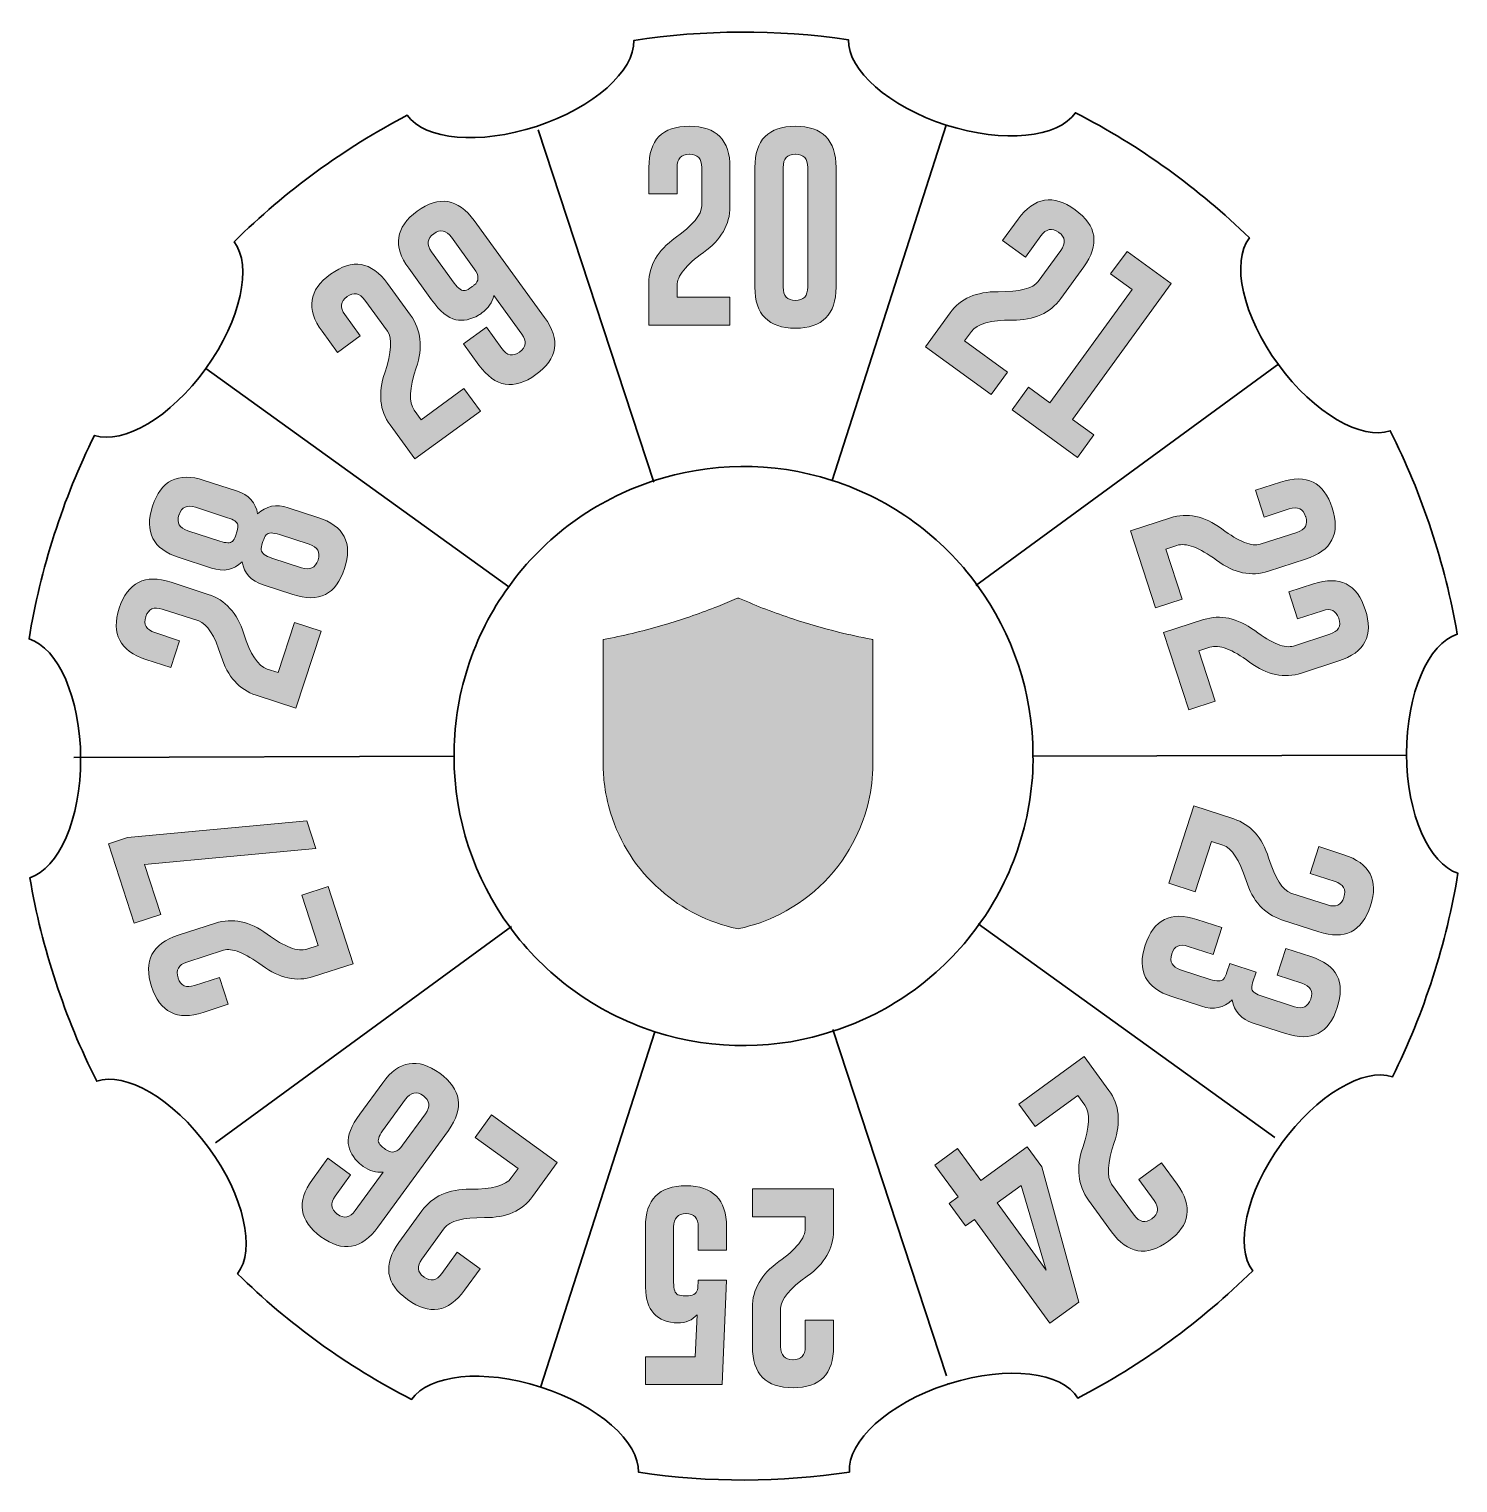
# Model space of a CAD drawing. Header units: inches. Extents: x 1 to 25.7, y -25.9 to -0.8.
import ezdxf

# ---------------------------------------------------------------- set-up
doc = ezdxf.new("R2010")
doc.units = ezdxf.units.IN
doc.header["$MEASUREMENT"] = 0
doc.layers.add('Layer 1', color=7, linetype='Continuous')
doc.layers.add('Middle', color=7, linetype='Continuous')

# ---------------------------------------------------------------- blocks, each defined once
blk = doc.blocks.new('block 3')
at = {"layer": 'Layer 1', "true_color": 0x231f20}
h = blk.add_hatch(color=250, dxfattribs=at)
h.dxf.hatch_style = 2
edge = h.paths.add_edge_path()
edge.add_spline(control_points=[(11.748, -5.206), (11.748, -4.902), (11.9, -4.641), (12.203, -4.424), (12.507, -4.207), (12.66, -4.022), (12.661, -3.871), (12.661, -3.871), (12.661, -3.208), (12.661, -3.208), (12.661, -3.055), (12.591, -2.979), (12.451, -2.979), (12.451, -2.979), (12.447, -2.979), (12.447, -2.979), (12.306, -2.979), (12.235, -3.055), (12.235, -3.208), (12.235, -3.208), (12.235, -3.661), (12.235, -3.661), (12.235, -3.661), (11.748, -3.661), (11.748, -3.661), (11.748, -3.661), (11.748, -3.208), (11.748, -3.208), (11.748, -2.734), (11.981, -2.496), (12.447, -2.496), (12.915, -2.496), (13.149, -2.734), (13.149, -3.208), (13.149, -3.208), (13.149, -3.883), (13.149, -3.883), (13.149, -4.193), (12.996, -4.457), (12.692, -4.675), (12.388, -4.892), (12.235, -5.083), (12.235, -5.247), (12.235, -5.247), (12.235, -5.45), (12.235, -5.45), (12.235, -5.45), (13.149, -5.45), (13.149, -5.45), (13.149, -5.45), (13.149, -5.931), (13.149, -5.931), (13.149, -5.931), (11.748, -5.931), (11.748, -5.931), (11.748, -5.931), (11.748, -5.206), (11.748, -5.206)], knot_values=[0, 0, 0, 0, 1, 1, 1, 2, 2, 2, 3, 3, 3, 4, 4, 4, 5, 5, 5, 6, 6, 6, 7, 7, 7, 8, 8, 8, 9, 9, 9, 10, 10, 10, 11, 11, 11, 12, 12, 12, 13, 13, 13, 14, 14, 14, 15, 15, 15, 16, 16, 16, 17, 17, 17, 18, 18, 18, 19, 19, 19, 19], degree=3, periodic=1)
h = blk.add_hatch(color=250, dxfattribs=at)
h.dxf.hatch_style = 2
edge = h.paths.add_edge_path()
edge.add_spline(control_points=[(14.98, -5.275), (14.98, -5.748), (14.746, -5.984), (14.279, -5.984), (13.812, -5.984), (13.579, -5.748), (13.579, -5.275), (13.579, -5.275), (13.579, -3.208), (13.579, -3.208), (13.579, -2.734), (13.812, -2.496), (14.279, -2.496), (14.746, -2.496), (14.98, -2.734), (14.98, -3.208), (14.98, -3.208), (14.98, -5.275), (14.98, -5.275)], knot_values=[0, 0, 0, 0, 1, 1, 1, 2, 2, 2, 3, 3, 3, 4, 4, 4, 5, 5, 5, 6, 6, 6, 6], degree=3, periodic=1)
edge = h.paths.add_edge_path()
edge.add_spline(control_points=[(14.492, -3.208), (14.492, -3.055), (14.422, -2.979), (14.28, -2.979), (14.28, -2.979), (14.277, -2.979), (14.277, -2.979), (14.137, -2.979), (14.067, -3.055), (14.067, -3.208), (14.067, -3.208), (14.067, -5.275), (14.067, -5.275), (14.067, -5.428), (14.137, -5.504), (14.279, -5.504), (14.421, -5.504), (14.492, -5.428), (14.492, -5.275), (14.492, -5.275), (14.492, -3.208), (14.492, -3.208)], knot_values=[0, 0, 0, 0, 1, 1, 1, 2, 2, 2, 3, 3, 3, 4, 4, 4, 5, 5, 5, 6, 6, 6, 7, 7, 7, 7], degree=3, periodic=1)
at = {"layer": 'Layer 1', "lineweight": 0}
for points, knots in [([(11.748, -5.206), (11.748, -4.902), (11.9, -4.641), (12.203, -4.424), (12.507, -4.207), (12.66, -4.022), (12.661, -3.871), (12.661, -3.871), (12.661, -3.208), (12.661, -3.208), (12.661, -3.055), (12.591, -2.979), (12.451, -2.979), (12.451, -2.979), (12.447, -2.979), (12.447, -2.979), (12.306, -2.979), (12.235, -3.055), (12.235, -3.208), (12.235, -3.208), (12.235, -3.661), (12.235, -3.661), (12.235, -3.661), (11.748, -3.661), (11.748, -3.661), (11.748, -3.661), (11.748, -3.208), (11.748, -3.208), (11.748, -2.734), (11.981, -2.496), (12.447, -2.496), (12.915, -2.496), (13.149, -2.734), (13.149, -3.208), (13.149, -3.208), (13.149, -3.883), (13.149, -3.883), (13.149, -4.193), (12.996, -4.457), (12.692, -4.675), (12.388, -4.892), (12.235, -5.083), (12.235, -5.247), (12.235, -5.247), (12.235, -5.45), (12.235, -5.45), (12.235, -5.45), (13.149, -5.45), (13.149, -5.45), (13.149, -5.45), (13.149, -5.931), (13.149, -5.931), (13.149, -5.931), (11.748, -5.931), (11.748, -5.931), (11.748, -5.931), (11.748, -5.206), (11.748, -5.206)], [0, 0, 0, 0, 1, 1, 1, 2, 2, 2, 3, 3, 3, 4, 4, 4, 5, 5, 5, 6, 6, 6, 7, 7, 7, 8, 8, 8, 9, 9, 9, 10, 10, 10, 11, 11, 11, 12, 12, 12, 13, 13, 13, 14, 14, 14, 15, 15, 15, 16, 16, 16, 17, 17, 17, 18, 18, 18, 19, 19, 19, 19]), ([(14.98, -5.275), (14.98, -5.748), (14.746, -5.984), (14.279, -5.984), (13.812, -5.984), (13.579, -5.748), (13.579, -5.275), (13.579, -5.275), (13.579, -3.208), (13.579, -3.208), (13.579, -2.734), (13.812, -2.496), (14.279, -2.496), (14.746, -2.496), (14.98, -2.734), (14.98, -3.208), (14.98, -3.208), (14.98, -5.275), (14.98, -5.275)], [0, 0, 0, 0, 1, 1, 1, 2, 2, 2, 3, 3, 3, 4, 4, 4, 5, 5, 5, 6, 6, 6, 6]), ([(14.492, -3.208), (14.492, -3.055), (14.422, -2.979), (14.28, -2.979), (14.28, -2.979), (14.277, -2.979), (14.277, -2.979), (14.137, -2.979), (14.067, -3.055), (14.067, -3.208), (14.067, -3.208), (14.067, -5.275), (14.067, -5.275), (14.067, -5.428), (14.137, -5.504), (14.279, -5.504), (14.421, -5.504), (14.492, -5.428), (14.492, -5.275), (14.492, -5.275), (14.492, -3.208), (14.492, -3.208)], [0, 0, 0, 0, 1, 1, 1, 2, 2, 2, 3, 3, 3, 4, 4, 4, 5, 5, 5, 6, 6, 6, 7, 7, 7, 7])]:
    blk.add_open_spline(points, degree=3, knots=knots, dxfattribs=at)
blk = doc.blocks.new('block 4')
at = {"layer": 'Layer 1', "true_color": 0x231f20}
h = blk.add_hatch(color=250, dxfattribs=at)
h.dxf.hatch_style = 2
edge = h.paths.add_edge_path()
edge.add_spline(control_points=[(3.178, -9.06), (3.322, -8.615), (3.619, -8.466), (4.069, -8.612), (4.069, -8.612), (4.628, -8.794), (4.628, -8.794), (4.839, -8.863), (4.961, -8.995), (4.993, -9.193), (5.135, -9.052), (5.312, -9.016), (5.522, -9.085), (5.522, -9.085), (6.035, -9.251), (6.035, -9.251), (6.485, -9.398), (6.638, -9.693), (6.494, -10.137), (6.349, -10.582), (6.052, -10.731), (5.602, -10.585), (5.602, -10.585), (5.089, -10.418), (5.089, -10.418), (4.879, -10.35), (4.757, -10.217), (4.725, -10.019), (4.582, -10.16), (4.406, -10.196), (4.195, -10.128), (4.195, -10.128), (3.636, -9.946), (3.636, -9.946), (3.186, -9.8), (3.033, -9.505), (3.178, -9.06)], knot_values=[0, 0, 0, 0, 1, 1, 1, 2, 2, 2, 3, 3, 3, 4, 4, 4, 5, 5, 5, 6, 6, 6, 7, 7, 7, 8, 8, 8, 9, 9, 9, 10, 10, 10, 11, 11, 11, 12, 12, 12, 12], degree=3, periodic=1)
edge = h.paths.add_edge_path()
edge.add_spline(control_points=[(4.639, -9.486), (4.653, -9.442), (4.657, -9.407), (4.651, -9.381), (4.641, -9.333), (4.582, -9.292), (4.474, -9.257), (4.474, -9.257), (3.919, -9.076), (3.919, -9.076), (3.775, -9.029), (3.68, -9.073), (3.636, -9.207), (3.636, -9.207), (3.634, -9.21), (3.634, -9.21), (3.592, -9.345), (3.642, -9.436), (3.787, -9.482), (3.787, -9.482), (4.342, -9.663), (4.342, -9.663), (4.45, -9.698), (4.522, -9.699), (4.558, -9.666), (4.579, -9.649), (4.596, -9.618), (4.61, -9.574), (4.61, -9.574), (4.639, -9.486), (4.639, -9.486)], knot_values=[0, 0, 0, 0, 1, 1, 1, 2, 2, 2, 3, 3, 3, 4, 4, 4, 5, 5, 5, 6, 6, 6, 7, 7, 7, 8, 8, 8, 9, 9, 9, 10, 10, 10, 10], degree=3, periodic=1)
edge = h.paths.add_edge_path()
edge.add_spline(control_points=[(6.037, -9.987), (6.08, -9.853), (6.029, -9.762), (5.885, -9.715), (5.885, -9.715), (5.372, -9.548), (5.372, -9.548), (5.255, -9.511), (5.178, -9.512), (5.14, -9.554), (5.12, -9.577), (5.102, -9.616), (5.084, -9.67), (5.084, -9.67), (5.079, -9.687), (5.079, -9.687), (5.061, -9.741), (5.053, -9.783), (5.056, -9.813), (5.062, -9.87), (5.123, -9.917), (5.24, -9.955), (5.24, -9.955), (5.753, -10.121), (5.753, -10.121), (5.897, -10.168), (5.991, -10.124), (6.036, -9.991), (6.036, -9.991), (6.037, -9.987), (6.037, -9.987)], knot_values=[0, 0, 0, 0, 1, 1, 1, 2, 2, 2, 3, 3, 3, 4, 4, 4, 5, 5, 5, 6, 6, 6, 7, 7, 7, 8, 8, 8, 9, 9, 9, 10, 10, 10, 10], degree=3, periodic=1)
h = blk.add_hatch(color=250, dxfattribs=at)
h.dxf.hatch_style = 2
edge = h.paths.add_edge_path()
edge.add_spline(control_points=[(4.965, -12.322), (4.676, -12.228), (4.475, -12.003), (4.362, -11.648), (4.25, -11.291), (4.122, -11.088), (3.978, -11.041), (3.978, -11.041), (3.347, -10.836), (3.347, -10.836), (3.202, -10.789), (3.107, -10.831), (3.064, -10.965), (3.064, -10.965), (3.063, -10.968), (3.063, -10.968), (3.02, -11.103), (3.07, -11.193), (3.216, -11.24), (3.216, -11.24), (3.646, -11.381), (3.646, -11.381), (3.646, -11.381), (3.496, -11.844), (3.496, -11.844), (3.496, -11.844), (3.065, -11.704), (3.065, -11.704), (2.614, -11.558), (2.46, -11.263), (2.604, -10.819), (2.749, -10.374), (3.047, -10.226), (3.498, -10.372), (3.498, -10.372), (4.14, -10.581), (4.14, -10.581), (4.435, -10.677), (4.639, -10.903), (4.753, -11.26), (4.865, -11.616), (4.999, -11.82), (5.155, -11.871), (5.155, -11.871), (5.349, -11.933), (5.349, -11.933), (5.349, -11.933), (5.631, -11.065), (5.631, -11.065), (5.631, -11.065), (6.088, -11.214), (6.088, -11.214), (6.088, -11.214), (5.655, -12.546), (5.655, -12.546), (5.655, -12.546), (4.965, -12.322), (4.965, -12.322)], knot_values=[0, 0, 0, 0, 1, 1, 1, 2, 2, 2, 3, 3, 3, 4, 4, 4, 5, 5, 5, 6, 6, 6, 7, 7, 7, 8, 8, 8, 9, 9, 9, 10, 10, 10, 11, 11, 11, 12, 12, 12, 13, 13, 13, 14, 14, 14, 15, 15, 15, 16, 16, 16, 17, 17, 17, 18, 18, 18, 19, 19, 19, 19], degree=3, periodic=1)
at = {"layer": 'Layer 1', "lineweight": 0}
for points, knots in [([(3.178, -9.06), (3.322, -8.615), (3.619, -8.466), (4.069, -8.612), (4.069, -8.612), (4.628, -8.794), (4.628, -8.794), (4.839, -8.863), (4.961, -8.995), (4.993, -9.193), (5.135, -9.052), (5.312, -9.016), (5.522, -9.085), (5.522, -9.085), (6.035, -9.251), (6.035, -9.251), (6.485, -9.398), (6.638, -9.693), (6.494, -10.137), (6.349, -10.582), (6.052, -10.731), (5.602, -10.585), (5.602, -10.585), (5.089, -10.418), (5.089, -10.418), (4.879, -10.35), (4.757, -10.217), (4.725, -10.019), (4.582, -10.16), (4.406, -10.196), (4.195, -10.128), (4.195, -10.128), (3.636, -9.946), (3.636, -9.946), (3.186, -9.8), (3.033, -9.505), (3.178, -9.06)], [0, 0, 0, 0, 1, 1, 1, 2, 2, 2, 3, 3, 3, 4, 4, 4, 5, 5, 5, 6, 6, 6, 7, 7, 7, 8, 8, 8, 9, 9, 9, 10, 10, 10, 11, 11, 11, 12, 12, 12, 12]), ([(4.639, -9.486), (4.653, -9.442), (4.657, -9.407), (4.651, -9.381), (4.641, -9.333), (4.582, -9.292), (4.474, -9.257), (4.474, -9.257), (3.919, -9.076), (3.919, -9.076), (3.775, -9.029), (3.68, -9.073), (3.636, -9.207), (3.636, -9.207), (3.634, -9.21), (3.634, -9.21), (3.592, -9.345), (3.642, -9.436), (3.787, -9.482), (3.787, -9.482), (4.342, -9.663), (4.342, -9.663), (4.45, -9.698), (4.522, -9.699), (4.558, -9.666), (4.579, -9.649), (4.596, -9.618), (4.61, -9.574), (4.61, -9.574), (4.639, -9.486), (4.639, -9.486)], [0, 0, 0, 0, 1, 1, 1, 2, 2, 2, 3, 3, 3, 4, 4, 4, 5, 5, 5, 6, 6, 6, 7, 7, 7, 8, 8, 8, 9, 9, 9, 10, 10, 10, 10]), ([(6.037, -9.987), (6.08, -9.853), (6.029, -9.762), (5.885, -9.715), (5.885, -9.715), (5.372, -9.548), (5.372, -9.548), (5.255, -9.511), (5.178, -9.512), (5.14, -9.554), (5.12, -9.577), (5.102, -9.616), (5.084, -9.67), (5.084, -9.67), (5.079, -9.687), (5.079, -9.687), (5.061, -9.741), (5.053, -9.783), (5.056, -9.813), (5.062, -9.87), (5.123, -9.917), (5.24, -9.955), (5.24, -9.955), (5.753, -10.121), (5.753, -10.121), (5.897, -10.168), (5.991, -10.124), (6.036, -9.991), (6.036, -9.991), (6.037, -9.987), (6.037, -9.987)], [0, 0, 0, 0, 1, 1, 1, 2, 2, 2, 3, 3, 3, 4, 4, 4, 5, 5, 5, 6, 6, 6, 7, 7, 7, 8, 8, 8, 9, 9, 9, 10, 10, 10, 10]), ([(4.965, -12.322), (4.676, -12.228), (4.475, -12.003), (4.362, -11.648), (4.25, -11.291), (4.122, -11.088), (3.978, -11.041), (3.978, -11.041), (3.347, -10.836), (3.347, -10.836), (3.202, -10.789), (3.107, -10.831), (3.064, -10.965), (3.064, -10.965), (3.063, -10.968), (3.063, -10.968), (3.02, -11.103), (3.07, -11.193), (3.216, -11.24), (3.216, -11.24), (3.646, -11.381), (3.646, -11.381), (3.646, -11.381), (3.496, -11.844), (3.496, -11.844), (3.496, -11.844), (3.065, -11.704), (3.065, -11.704), (2.614, -11.558), (2.46, -11.263), (2.604, -10.819), (2.749, -10.374), (3.047, -10.226), (3.498, -10.372), (3.498, -10.372), (4.14, -10.581), (4.14, -10.581), (4.435, -10.677), (4.639, -10.903), (4.753, -11.26), (4.865, -11.616), (4.999, -11.82), (5.155, -11.871), (5.155, -11.871), (5.349, -11.933), (5.349, -11.933), (5.349, -11.933), (5.631, -11.065), (5.631, -11.065), (5.631, -11.065), (6.088, -11.214), (6.088, -11.214), (6.088, -11.214), (5.655, -12.546), (5.655, -12.546), (5.655, -12.546), (4.965, -12.322), (4.965, -12.322)], [0, 0, 0, 0, 1, 1, 1, 2, 2, 2, 3, 3, 3, 4, 4, 4, 5, 5, 5, 6, 6, 6, 7, 7, 7, 8, 8, 8, 9, 9, 9, 10, 10, 10, 11, 11, 11, 12, 12, 12, 13, 13, 13, 14, 14, 14, 15, 15, 15, 16, 16, 16, 17, 17, 17, 18, 18, 18, 19, 19, 19, 19])]:
    blk.add_open_spline(points, degree=3, knots=knots, dxfattribs=at)
blk = doc.blocks.new('block 5')
at = {"layer": 'Layer 1', "true_color": 0x231f20}
h = blk.add_hatch(color=250, dxfattribs=at)
h.dxf.hatch_style = 2
h.paths.add_polyline_path([(3.321, -16.112), (2.864, -16.261), (2.419, -14.889), (2.748, -14.782), (5.844, -14.494), (5.998, -14.969), (3.04, -15.245)])
h = blk.add_hatch(color=250, dxfattribs=at)
h.dxf.hatch_style = 2
edge = h.paths.add_edge_path()
edge.add_spline(control_points=[(5.955, -17.183), (5.665, -17.277), (5.371, -17.214), (5.071, -16.993), (4.77, -16.77), (4.548, -16.682), (4.404, -16.728), (4.404, -16.728), (3.773, -16.933), (3.773, -16.933), (3.627, -16.98), (3.576, -17.07), (3.62, -17.203), (3.62, -17.203), (3.621, -17.207), (3.621, -17.207), (3.664, -17.341), (3.759, -17.385), (3.904, -17.337), (3.904, -17.337), (4.335, -17.197), (4.335, -17.197), (4.335, -17.197), (4.486, -17.661), (4.486, -17.661), (4.486, -17.661), (4.055, -17.801), (4.055, -17.801), (3.604, -17.948), (3.306, -17.799), (3.162, -17.356), (3.018, -16.911), (3.171, -16.616), (3.622, -16.469), (3.622, -16.469), (4.264, -16.26), (4.264, -16.26), (4.559, -16.164), (4.857, -16.228), (5.159, -16.45), (5.459, -16.672), (5.688, -16.758), (5.844, -16.707), (5.844, -16.707), (6.037, -16.644), (6.037, -16.644), (6.037, -16.644), (5.755, -15.776), (5.755, -15.776), (5.755, -15.776), (6.212, -15.627), (6.212, -15.627), (6.212, -15.627), (6.645, -16.96), (6.645, -16.96), (6.645, -16.96), (5.955, -17.183), (5.955, -17.183)], knot_values=[0, 0, 0, 0, 1, 1, 1, 2, 2, 2, 3, 3, 3, 4, 4, 4, 5, 5, 5, 6, 6, 6, 7, 7, 7, 8, 8, 8, 9, 9, 9, 10, 10, 10, 11, 11, 11, 12, 12, 12, 13, 13, 13, 14, 14, 14, 15, 15, 15, 16, 16, 16, 17, 17, 17, 18, 18, 18, 19, 19, 19, 19], degree=3, periodic=1)
at = {"layer": 'Layer 1', "lineweight": 0}
blk.add_lwpolyline([(3.321, -16.112), (2.864, -16.261), (2.419, -14.889), (2.748, -14.782), (5.844, -14.494), (5.998, -14.969), (3.04, -15.245), (3.321, -16.112)], dxfattribs=at)
blk.add_open_spline([(5.955, -17.183), (5.665, -17.277), (5.371, -17.214), (5.071, -16.993), (4.77, -16.77), (4.548, -16.682), (4.404, -16.728), (4.404, -16.728), (3.773, -16.933), (3.773, -16.933), (3.627, -16.98), (3.576, -17.07), (3.62, -17.203), (3.62, -17.203), (3.621, -17.207), (3.621, -17.207), (3.664, -17.341), (3.759, -17.385), (3.904, -17.337), (3.904, -17.337), (4.335, -17.197), (4.335, -17.197), (4.335, -17.197), (4.486, -17.661), (4.486, -17.661), (4.486, -17.661), (4.055, -17.801), (4.055, -17.801), (3.604, -17.948), (3.306, -17.799), (3.162, -17.356), (3.018, -16.911), (3.171, -16.616), (3.622, -16.469), (3.622, -16.469), (4.264, -16.26), (4.264, -16.26), (4.559, -16.164), (4.857, -16.228), (5.159, -16.45), (5.459, -16.672), (5.688, -16.758), (5.844, -16.707), (5.844, -16.707), (6.037, -16.644), (6.037, -16.644), (6.037, -16.644), (5.755, -15.776), (5.755, -15.776), (5.755, -15.776), (6.212, -15.627), (6.212, -15.627), (6.212, -15.627), (6.645, -16.96), (6.645, -16.96), (6.645, -16.96), (5.955, -17.183), (5.955, -17.183)], degree=3, knots=[0, 0, 0, 0, 1, 1, 1, 2, 2, 2, 3, 3, 3, 4, 4, 4, 5, 5, 5, 6, 6, 6, 7, 7, 7, 8, 8, 8, 9, 9, 9, 10, 10, 10, 11, 11, 11, 12, 12, 12, 13, 13, 13, 14, 14, 14, 15, 15, 15, 16, 16, 16, 17, 17, 17, 18, 18, 18, 19, 19, 19, 19], dxfattribs=at)
blk = doc.blocks.new('block 6')
at = {"layer": 'Layer 1', "true_color": 0x231f20}
h = blk.add_hatch(color=250, dxfattribs=at)
h.dxf.hatch_style = 2
edge = h.paths.add_edge_path()
edge.add_spline(control_points=[(7.159, -20.56), (7.038, -20.572), (6.924, -20.539), (6.816, -20.461), (6.796, -20.447), (6.777, -20.431), (6.758, -20.415), (6.641, -20.31), (6.575, -20.193), (6.559, -20.064), (6.543, -19.932), (6.61, -19.763), (6.758, -19.559), (6.758, -19.559), (7.153, -19.016), (7.153, -19.016), (7.431, -18.632), (7.759, -18.578), (8.137, -18.853), (8.514, -19.127), (8.564, -19.455), (8.286, -19.838), (8.286, -19.838), (7.071, -21.51), (7.071, -21.51), (6.792, -21.894), (6.464, -21.949), (6.087, -21.675), (5.709, -21.4), (5.659, -21.071), (5.938, -20.688), (5.938, -20.688), (6.204, -20.321), (6.204, -20.321), (6.204, -20.321), (6.599, -20.608), (6.599, -20.608), (6.599, -20.608), (6.332, -20.974), (6.332, -20.974), (6.243, -21.098), (6.255, -21.201), (6.369, -21.284), (6.369, -21.284), (6.372, -21.286), (6.372, -21.286), (6.485, -21.369), (6.587, -21.348), (6.676, -21.224), (6.676, -21.224), (7.159, -20.56), (7.159, -20.56)], knot_values=[0, 0, 0, 0, 1, 1, 1, 2, 2, 2, 3, 3, 3, 4, 4, 4, 5, 5, 5, 6, 6, 6, 7, 7, 7, 8, 8, 8, 9, 9, 9, 10, 10, 10, 11, 11, 11, 12, 12, 12, 13, 13, 13, 14, 14, 14, 15, 15, 15, 16, 16, 16, 17, 17, 17, 17], degree=3, periodic=1)
edge = h.paths.add_edge_path()
edge.add_spline(control_points=[(7.152, -19.845), (7.082, -19.943), (7.06, -20.015), (7.089, -20.061), (7.104, -20.088), (7.136, -20.119), (7.185, -20.154), (7.197, -20.163), (7.21, -20.172), (7.224, -20.181), (7.319, -20.243), (7.41, -20.215), (7.497, -20.095), (7.497, -20.095), (7.891, -19.552), (7.891, -19.552), (7.981, -19.428), (7.969, -19.325), (7.855, -19.242), (7.74, -19.158), (7.637, -19.178), (7.547, -19.302), (7.547, -19.302), (7.152, -19.845), (7.152, -19.845)], knot_values=[0, 0, 0, 0, 1, 1, 1, 2, 2, 2, 3, 3, 3, 4, 4, 4, 5, 5, 5, 6, 6, 6, 7, 7, 7, 8, 8, 8, 8], degree=3, periodic=1)
h = blk.add_hatch(color=250, dxfattribs=at)
h.dxf.hatch_style = 2
edge = h.paths.add_edge_path()
edge.add_spline(control_points=[(9.741, -20.981), (9.562, -21.227), (9.286, -21.349), (8.913, -21.346), (8.539, -21.343), (8.307, -21.402), (8.218, -21.524), (8.218, -21.524), (7.828, -22.061), (7.828, -22.061), (7.738, -22.184), (7.749, -22.287), (7.863, -22.37), (7.863, -22.37), (7.866, -22.372), (7.866, -22.372), (7.98, -22.454), (8.082, -22.434), (8.172, -22.31), (8.172, -22.31), (8.438, -21.944), (8.438, -21.944), (8.438, -21.944), (8.833, -22.231), (8.833, -22.231), (8.833, -22.231), (8.566, -22.597), (8.566, -22.597), (8.288, -22.981), (7.96, -23.036), (7.583, -22.762), (7.204, -22.487), (7.154, -22.157), (7.433, -21.774), (7.433, -21.774), (7.83, -21.228), (7.83, -21.228), (8.012, -20.977), (8.291, -20.852), (8.665, -20.855), (9.039, -20.858), (9.274, -20.793), (9.371, -20.661), (9.371, -20.661), (9.49, -20.496), (9.49, -20.496), (9.49, -20.496), (8.751, -19.96), (8.751, -19.96), (8.751, -19.96), (9.034, -19.571), (9.034, -19.571), (9.034, -19.571), (10.167, -20.394), (10.167, -20.394), (10.167, -20.394), (9.741, -20.981), (9.741, -20.981)], knot_values=[0, 0, 0, 0, 1, 1, 1, 2, 2, 2, 3, 3, 3, 4, 4, 4, 5, 5, 5, 6, 6, 6, 7, 7, 7, 8, 8, 8, 9, 9, 9, 10, 10, 10, 11, 11, 11, 12, 12, 12, 13, 13, 13, 14, 14, 14, 15, 15, 15, 16, 16, 16, 17, 17, 17, 18, 18, 18, 19, 19, 19, 19], degree=3, periodic=1)
at = {"layer": 'Layer 1', "lineweight": 0}
for points, knots in [([(7.159, -20.56), (7.038, -20.572), (6.924, -20.539), (6.816, -20.461), (6.796, -20.447), (6.777, -20.431), (6.758, -20.415), (6.641, -20.31), (6.575, -20.193), (6.559, -20.064), (6.543, -19.932), (6.61, -19.763), (6.758, -19.559), (6.758, -19.559), (7.153, -19.016), (7.153, -19.016), (7.431, -18.632), (7.759, -18.578), (8.137, -18.853), (8.514, -19.127), (8.564, -19.455), (8.286, -19.838), (8.286, -19.838), (7.071, -21.51), (7.071, -21.51), (6.792, -21.894), (6.464, -21.949), (6.087, -21.675), (5.709, -21.4), (5.659, -21.071), (5.938, -20.688), (5.938, -20.688), (6.204, -20.321), (6.204, -20.321), (6.204, -20.321), (6.599, -20.608), (6.599, -20.608), (6.599, -20.608), (6.332, -20.974), (6.332, -20.974), (6.243, -21.098), (6.255, -21.201), (6.369, -21.284), (6.369, -21.284), (6.372, -21.286), (6.372, -21.286), (6.485, -21.369), (6.587, -21.348), (6.676, -21.224), (6.676, -21.224), (7.159, -20.56), (7.159, -20.56)], [0, 0, 0, 0, 1, 1, 1, 2, 2, 2, 3, 3, 3, 4, 4, 4, 5, 5, 5, 6, 6, 6, 7, 7, 7, 8, 8, 8, 9, 9, 9, 10, 10, 10, 11, 11, 11, 12, 12, 12, 13, 13, 13, 14, 14, 14, 15, 15, 15, 16, 16, 16, 17, 17, 17, 17]), ([(7.152, -19.845), (7.082, -19.943), (7.06, -20.015), (7.089, -20.061), (7.104, -20.088), (7.136, -20.119), (7.185, -20.154), (7.197, -20.163), (7.21, -20.172), (7.224, -20.181), (7.319, -20.243), (7.41, -20.215), (7.497, -20.095), (7.497, -20.095), (7.891, -19.552), (7.891, -19.552), (7.981, -19.428), (7.969, -19.325), (7.855, -19.242), (7.74, -19.158), (7.637, -19.178), (7.547, -19.302), (7.547, -19.302), (7.152, -19.845), (7.152, -19.845)], [0, 0, 0, 0, 1, 1, 1, 2, 2, 2, 3, 3, 3, 4, 4, 4, 5, 5, 5, 6, 6, 6, 7, 7, 7, 8, 8, 8, 8]), ([(9.741, -20.981), (9.562, -21.227), (9.286, -21.349), (8.913, -21.346), (8.539, -21.343), (8.307, -21.402), (8.218, -21.524), (8.218, -21.524), (7.828, -22.061), (7.828, -22.061), (7.738, -22.184), (7.749, -22.287), (7.863, -22.37), (7.863, -22.37), (7.866, -22.372), (7.866, -22.372), (7.98, -22.454), (8.082, -22.434), (8.172, -22.31), (8.172, -22.31), (8.438, -21.944), (8.438, -21.944), (8.438, -21.944), (8.833, -22.231), (8.833, -22.231), (8.833, -22.231), (8.566, -22.597), (8.566, -22.597), (8.288, -22.981), (7.96, -23.036), (7.583, -22.762), (7.204, -22.487), (7.154, -22.157), (7.433, -21.774), (7.433, -21.774), (7.83, -21.228), (7.83, -21.228), (8.012, -20.977), (8.291, -20.852), (8.665, -20.855), (9.039, -20.858), (9.274, -20.793), (9.371, -20.661), (9.371, -20.661), (9.49, -20.496), (9.49, -20.496), (9.49, -20.496), (8.751, -19.96), (8.751, -19.96), (8.751, -19.96), (9.034, -19.571), (9.034, -19.571), (9.034, -19.571), (10.167, -20.394), (10.167, -20.394), (10.167, -20.394), (9.741, -20.981), (9.741, -20.981)], [0, 0, 0, 0, 1, 1, 1, 2, 2, 2, 3, 3, 3, 4, 4, 4, 5, 5, 5, 6, 6, 6, 7, 7, 7, 8, 8, 8, 9, 9, 9, 10, 10, 10, 11, 11, 11, 12, 12, 12, 13, 13, 13, 14, 14, 14, 15, 15, 15, 16, 16, 16, 17, 17, 17, 18, 18, 18, 19, 19, 19, 19])]:
    blk.add_open_spline(points, degree=3, knots=knots, dxfattribs=at)
blk = doc.blocks.new('block 7')
at = {"layer": 'Layer 1', "true_color": 0x231f20}
h = blk.add_hatch(color=250, dxfattribs=at)
h.dxf.hatch_style = 2
edge = h.paths.add_edge_path()
edge.add_spline(control_points=[(12.176, -22.465), (12.176, -22.584), (12.201, -22.655), (12.251, -22.677), (12.279, -22.689), (12.323, -22.696), (12.384, -22.696), (12.399, -22.696), (12.414, -22.695), (12.431, -22.694), (12.529, -22.689), (12.585, -22.645), (12.596, -22.561), (12.596, -22.561), (12.601, -22.426), (12.601, -22.426), (12.601, -22.426), (13.089, -22.426), (13.089, -22.426), (13.089, -22.426), (13.016, -24.229), (13.016, -24.229), (13.016, -24.229), (11.688, -24.229), (11.688, -24.229), (11.688, -24.229), (11.688, -23.748), (11.688, -23.748), (11.688, -23.748), (12.548, -23.748), (12.548, -23.748), (12.548, -23.748), (12.582, -23.022), (12.582, -23.022), (12.499, -23.117), (12.387, -23.164), (12.245, -23.164), (12.225, -23.164), (12.205, -23.163), (12.184, -23.161), (12.014, -23.146), (11.885, -23.078), (11.797, -22.956), (11.724, -22.857), (11.688, -22.694), (11.688, -22.465), (11.688, -22.465), (11.688, -21.506), (11.688, -21.506), (11.688, -21.032), (11.922, -20.796), (12.389, -20.796), (12.855, -20.796), (13.089, -21.032), (13.089, -21.506), (13.089, -21.506), (13.089, -21.905), (13.089, -21.905), (13.089, -21.905), (12.601, -21.905), (12.601, -21.905), (12.601, -21.905), (12.601, -21.506), (12.601, -21.506), (12.601, -21.353), (12.531, -21.276), (12.391, -21.276), (12.391, -21.276), (12.388, -21.276), (12.388, -21.276), (12.246, -21.278), (12.176, -21.354), (12.176, -21.506), (12.176, -21.506), (12.176, -22.465), (12.176, -22.465)], knot_values=[0, 0, 0, 0, 1, 1, 1, 2, 2, 2, 3, 3, 3, 4, 4, 4, 5, 5, 5, 6, 6, 6, 7, 7, 7, 8, 8, 8, 9, 9, 9, 10, 10, 10, 11, 11, 11, 12, 12, 12, 13, 13, 13, 14, 14, 14, 15, 15, 15, 16, 16, 16, 17, 17, 17, 18, 18, 18, 19, 19, 19, 20, 20, 20, 21, 21, 21, 22, 22, 22, 23, 23, 23, 24, 24, 24, 25, 25, 25, 25], degree=3, periodic=1)
h = blk.add_hatch(color=250, dxfattribs=at)
h.dxf.hatch_style = 2
edge = h.paths.add_edge_path()
edge.add_spline(control_points=[(14.937, -21.575), (14.937, -21.879), (14.786, -22.14), (14.482, -22.357), (14.178, -22.574), (14.025, -22.758), (14.024, -22.909), (14.024, -22.909), (14.024, -23.573), (14.024, -23.573), (14.024, -23.725), (14.094, -23.801), (14.234, -23.801), (14.234, -23.801), (14.238, -23.801), (14.238, -23.801), (14.379, -23.801), (14.449, -23.725), (14.449, -23.573), (14.449, -23.573), (14.449, -23.119), (14.449, -23.119), (14.449, -23.119), (14.937, -23.119), (14.937, -23.119), (14.937, -23.119), (14.937, -23.573), (14.937, -23.573), (14.937, -24.047), (14.704, -24.284), (14.238, -24.284), (13.77, -24.284), (13.536, -24.047), (13.536, -23.573), (13.536, -23.573), (13.536, -22.897), (13.536, -22.897), (13.536, -22.587), (13.689, -22.323), (13.993, -22.105), (14.297, -21.888), (14.449, -21.697), (14.449, -21.533), (14.449, -21.533), (14.449, -21.33), (14.449, -21.33), (14.449, -21.33), (13.536, -21.33), (13.536, -21.33), (13.536, -21.33), (13.536, -20.849), (13.536, -20.849), (13.536, -20.849), (14.937, -20.849), (14.937, -20.849), (14.937, -20.849), (14.937, -21.575), (14.937, -21.575)], knot_values=[0, 0, 0, 0, 1, 1, 1, 2, 2, 2, 3, 3, 3, 4, 4, 4, 5, 5, 5, 6, 6, 6, 7, 7, 7, 8, 8, 8, 9, 9, 9, 10, 10, 10, 11, 11, 11, 12, 12, 12, 13, 13, 13, 14, 14, 14, 15, 15, 15, 16, 16, 16, 17, 17, 17, 18, 18, 18, 19, 19, 19, 19], degree=3, periodic=1)
at = {"layer": 'Layer 1', "lineweight": 0}
for points, knots in [([(12.176, -22.465), (12.176, -22.584), (12.201, -22.655), (12.251, -22.677), (12.279, -22.689), (12.323, -22.696), (12.384, -22.696), (12.399, -22.696), (12.414, -22.695), (12.431, -22.694), (12.529, -22.689), (12.585, -22.645), (12.596, -22.561), (12.596, -22.561), (12.601, -22.426), (12.601, -22.426), (12.601, -22.426), (13.089, -22.426), (13.089, -22.426), (13.089, -22.426), (13.016, -24.229), (13.016, -24.229), (13.016, -24.229), (11.688, -24.229), (11.688, -24.229), (11.688, -24.229), (11.688, -23.748), (11.688, -23.748), (11.688, -23.748), (12.548, -23.748), (12.548, -23.748), (12.548, -23.748), (12.582, -23.022), (12.582, -23.022), (12.499, -23.117), (12.387, -23.164), (12.245, -23.164), (12.225, -23.164), (12.205, -23.163), (12.184, -23.161), (12.014, -23.146), (11.885, -23.078), (11.797, -22.956), (11.724, -22.857), (11.688, -22.694), (11.688, -22.465), (11.688, -22.465), (11.688, -21.506), (11.688, -21.506), (11.688, -21.032), (11.922, -20.796), (12.389, -20.796), (12.855, -20.796), (13.089, -21.032), (13.089, -21.506), (13.089, -21.506), (13.089, -21.905), (13.089, -21.905), (13.089, -21.905), (12.601, -21.905), (12.601, -21.905), (12.601, -21.905), (12.601, -21.506), (12.601, -21.506), (12.601, -21.353), (12.531, -21.276), (12.391, -21.276), (12.391, -21.276), (12.388, -21.276), (12.388, -21.276), (12.246, -21.278), (12.176, -21.354), (12.176, -21.506), (12.176, -21.506), (12.176, -22.465), (12.176, -22.465)], [0, 0, 0, 0, 1, 1, 1, 2, 2, 2, 3, 3, 3, 4, 4, 4, 5, 5, 5, 6, 6, 6, 7, 7, 7, 8, 8, 8, 9, 9, 9, 10, 10, 10, 11, 11, 11, 12, 12, 12, 13, 13, 13, 14, 14, 14, 15, 15, 15, 16, 16, 16, 17, 17, 17, 18, 18, 18, 19, 19, 19, 20, 20, 20, 21, 21, 21, 22, 22, 22, 23, 23, 23, 24, 24, 24, 25, 25, 25, 25]), ([(14.937, -21.575), (14.937, -21.879), (14.786, -22.14), (14.482, -22.357), (14.178, -22.574), (14.025, -22.758), (14.024, -22.909), (14.024, -22.909), (14.024, -23.573), (14.024, -23.573), (14.024, -23.725), (14.094, -23.801), (14.234, -23.801), (14.234, -23.801), (14.238, -23.801), (14.238, -23.801), (14.379, -23.801), (14.449, -23.725), (14.449, -23.573), (14.449, -23.573), (14.449, -23.119), (14.449, -23.119), (14.449, -23.119), (14.937, -23.119), (14.937, -23.119), (14.937, -23.119), (14.937, -23.573), (14.937, -23.573), (14.937, -24.047), (14.704, -24.284), (14.238, -24.284), (13.77, -24.284), (13.536, -24.047), (13.536, -23.573), (13.536, -23.573), (13.536, -22.897), (13.536, -22.897), (13.536, -22.587), (13.689, -22.323), (13.993, -22.105), (14.297, -21.888), (14.449, -21.697), (14.449, -21.533), (14.449, -21.533), (14.449, -21.33), (14.449, -21.33), (14.449, -21.33), (13.536, -21.33), (13.536, -21.33), (13.536, -21.33), (13.536, -20.849), (13.536, -20.849), (13.536, -20.849), (14.937, -20.849), (14.937, -20.849), (14.937, -20.849), (14.937, -21.575), (14.937, -21.575)], [0, 0, 0, 0, 1, 1, 1, 2, 2, 2, 3, 3, 3, 4, 4, 4, 5, 5, 5, 6, 6, 6, 7, 7, 7, 8, 8, 8, 9, 9, 9, 10, 10, 10, 11, 11, 11, 12, 12, 12, 13, 13, 13, 14, 14, 14, 15, 15, 15, 16, 16, 16, 17, 17, 17, 18, 18, 18, 19, 19, 19, 19])]:
    blk.add_open_spline(points, degree=3, knots=knots, dxfattribs=at)
blk = doc.blocks.new('block 8')
at = {"layer": 'Layer 1', "true_color": 0x231f20}
h = blk.add_hatch(color=250, dxfattribs=at)
h.dxf.hatch_style = 2
edge = h.paths.add_edge_path()
edge.add_spline(control_points=[(19.693, -19.149), (19.872, -19.395), (19.902, -19.695), (19.784, -20.048), (19.666, -20.403), (19.651, -20.642), (19.739, -20.765), (19.739, -20.765), (20.129, -21.302), (20.129, -21.302), (20.219, -21.425), (20.32, -21.446), (20.434, -21.364), (20.434, -21.364), (20.436, -21.362), (20.436, -21.362), (20.551, -21.279), (20.563, -21.175), (20.473, -21.052), (20.473, -21.052), (20.207, -20.685), (20.207, -20.685), (20.207, -20.685), (20.601, -20.398), (20.601, -20.398), (20.601, -20.398), (20.868, -20.765), (20.868, -20.765), (21.146, -21.149), (21.097, -21.477), (20.72, -21.752), (20.341, -22.027), (20.013, -21.972), (19.734, -21.588), (19.734, -21.588), (19.337, -21.042), (19.337, -21.042), (19.155, -20.791), (19.123, -20.488), (19.241, -20.132), (19.36, -19.778), (19.371, -19.534), (19.274, -19.402), (19.274, -19.402), (19.155, -19.237), (19.155, -19.237), (19.155, -19.237), (18.416, -19.774), (18.416, -19.774), (18.416, -19.774), (18.134, -19.385), (18.134, -19.385), (18.134, -19.385), (19.267, -18.562), (19.267, -18.562), (19.267, -18.562), (19.693, -19.149), (19.693, -19.149)], knot_values=[0, 0, 0, 0, 1, 1, 1, 2, 2, 2, 3, 3, 3, 4, 4, 4, 5, 5, 5, 6, 6, 6, 7, 7, 7, 8, 8, 8, 9, 9, 9, 10, 10, 10, 11, 11, 11, 12, 12, 12, 13, 13, 13, 14, 14, 14, 15, 15, 15, 16, 16, 16, 17, 17, 17, 18, 18, 18, 19, 19, 19, 19], degree=3, periodic=1)
h = blk.add_hatch(color=250, dxfattribs=at)
h.dxf.hatch_style = 2
h.paths.add_polyline_path([(18.672, -23.171), (17.369, -21.378), (17.217, -21.488), (16.935, -21.099), (17.087, -20.989), (16.686, -20.437), (17.08, -20.15), (17.481, -20.702), (18.281, -20.121), (18.532, -20.467), (19.175, -22.806)])
h.paths.add_polyline_path([(18.175, -20.793), (17.764, -21.091), (18.608, -22.253)])
at = {"layer": 'Layer 1', "lineweight": 0}
for points in [[(18.672, -23.171), (17.369, -21.378), (17.217, -21.488), (16.935, -21.099), (17.087, -20.989), (16.686, -20.437), (17.08, -20.15), (17.481, -20.702), (18.281, -20.121), (18.532, -20.467), (19.175, -22.806), (18.672, -23.171)], [(18.175, -20.793), (17.764, -21.091), (18.608, -22.253), (18.175, -20.793)]]:
    blk.add_lwpolyline(points, dxfattribs=at)
blk.add_open_spline([(19.693, -19.149), (19.872, -19.395), (19.902, -19.695), (19.784, -20.048), (19.666, -20.403), (19.651, -20.642), (19.739, -20.765), (19.739, -20.765), (20.129, -21.302), (20.129, -21.302), (20.219, -21.425), (20.32, -21.446), (20.434, -21.364), (20.434, -21.364), (20.436, -21.362), (20.436, -21.362), (20.551, -21.279), (20.563, -21.175), (20.473, -21.052), (20.473, -21.052), (20.207, -20.685), (20.207, -20.685), (20.207, -20.685), (20.601, -20.398), (20.601, -20.398), (20.601, -20.398), (20.868, -20.765), (20.868, -20.765), (21.146, -21.149), (21.097, -21.477), (20.72, -21.752), (20.341, -22.027), (20.013, -21.972), (19.734, -21.588), (19.734, -21.588), (19.337, -21.042), (19.337, -21.042), (19.155, -20.791), (19.123, -20.488), (19.241, -20.132), (19.36, -19.778), (19.371, -19.534), (19.274, -19.402), (19.274, -19.402), (19.155, -19.237), (19.155, -19.237), (19.155, -19.237), (18.416, -19.774), (18.416, -19.774), (18.416, -19.774), (18.134, -19.385), (18.134, -19.385), (18.134, -19.385), (19.267, -18.562), (19.267, -18.562), (19.267, -18.562), (19.693, -19.149), (19.693, -19.149)], degree=3, knots=[0, 0, 0, 0, 1, 1, 1, 2, 2, 2, 3, 3, 3, 4, 4, 4, 5, 5, 5, 6, 6, 6, 7, 7, 7, 8, 8, 8, 9, 9, 9, 10, 10, 10, 11, 11, 11, 12, 12, 12, 13, 13, 13, 14, 14, 14, 15, 15, 15, 16, 16, 16, 17, 17, 17, 18, 18, 18, 19, 19, 19, 19], dxfattribs=at)
blk = doc.blocks.new('block 9')
at = {"layer": 'Layer 1', "true_color": 0x231f20}
h = blk.add_hatch(color=250, dxfattribs=at)
h.dxf.hatch_style = 2
edge = h.paths.add_edge_path()
edge.add_spline(control_points=[(21.847, -14.459), (22.136, -14.553), (22.337, -14.778), (22.45, -15.133), (22.563, -15.49), (22.69, -15.692), (22.834, -15.74), (22.834, -15.74), (23.465, -15.945), (23.465, -15.945), (23.61, -15.992), (23.705, -15.949), (23.748, -15.816), (23.748, -15.816), (23.749, -15.813), (23.749, -15.813), (23.793, -15.678), (23.742, -15.588), (23.596, -15.54), (23.596, -15.54), (23.166, -15.4), (23.166, -15.4), (23.166, -15.4), (23.316, -14.937), (23.316, -14.937), (23.316, -14.937), (23.747, -15.077), (23.747, -15.077), (24.198, -15.223), (24.352, -15.518), (24.208, -15.961), (24.063, -16.407), (23.765, -16.555), (23.314, -16.409), (23.314, -16.409), (22.672, -16.2), (22.672, -16.2), (22.377, -16.104), (22.173, -15.878), (22.06, -15.521), (21.947, -15.165), (21.813, -14.961), (21.657, -14.91), (21.657, -14.91), (21.464, -14.847), (21.464, -14.847), (21.464, -14.847), (21.181, -15.716), (21.181, -15.716), (21.181, -15.716), (20.724, -15.567), (20.724, -15.567), (20.724, -15.567), (21.157, -14.235), (21.157, -14.235), (21.157, -14.235), (21.847, -14.459), (21.847, -14.459)], knot_values=[0, 0, 0, 0, 1, 1, 1, 2, 2, 2, 3, 3, 3, 4, 4, 4, 5, 5, 5, 6, 6, 6, 7, 7, 7, 8, 8, 8, 9, 9, 9, 10, 10, 10, 11, 11, 11, 12, 12, 12, 13, 13, 13, 14, 14, 14, 15, 15, 15, 16, 16, 16, 17, 17, 17, 18, 18, 18, 19, 19, 19, 19], degree=3, periodic=1)
h = blk.add_hatch(color=250, dxfattribs=at)
h.dxf.hatch_style = 2
edge = h.paths.add_edge_path()
edge.add_spline(control_points=[(22.894, -17.703), (23.038, -17.75), (23.132, -17.706), (23.177, -17.572), (23.177, -17.572), (23.178, -17.569), (23.178, -17.569), (23.222, -17.436), (23.171, -17.346), (23.025, -17.299), (23.025, -17.299), (22.595, -17.158), (22.595, -17.158), (22.595, -17.158), (22.745, -16.695), (22.745, -16.695), (22.745, -16.695), (23.176, -16.835), (23.176, -16.835), (23.626, -16.981), (23.779, -17.276), (23.635, -17.719), (23.49, -18.164), (23.193, -18.313), (22.743, -18.167), (22.743, -18.167), (22.185, -17.985), (22.185, -17.985), (21.974, -17.917), (21.852, -17.784), (21.82, -17.586), (21.677, -17.727), (21.501, -17.763), (21.29, -17.694), (21.29, -17.694), (20.777, -17.528), (20.777, -17.528), (20.327, -17.382), (20.174, -17.087), (20.319, -16.642), (20.463, -16.198), (20.76, -16.05), (21.21, -16.196), (21.21, -16.196), (21.641, -16.336), (21.641, -16.336), (21.641, -16.336), (21.49, -16.8), (21.49, -16.8), (21.49, -16.8), (21.06, -16.66), (21.06, -16.66), (20.914, -16.613), (20.82, -16.655), (20.777, -16.789), (20.777, -16.789), (20.776, -16.792), (20.776, -16.792), (20.733, -16.927), (20.784, -17.017), (20.928, -17.064), (20.928, -17.064), (21.441, -17.231), (21.441, -17.231), (21.557, -17.269), (21.635, -17.267), (21.673, -17.225), (21.692, -17.202), (21.711, -17.163), (21.729, -17.109), (21.729, -17.109), (21.778, -16.956), (21.778, -16.956), (21.778, -16.956), (22.235, -17.105), (22.235, -17.105), (22.235, -17.105), (22.174, -17.293), (22.174, -17.293), (22.16, -17.337), (22.155, -17.372), (22.162, -17.398), (22.172, -17.446), (22.231, -17.488), (22.339, -17.522), (22.339, -17.522), (22.894, -17.703), (22.894, -17.703)], knot_values=[0, 0, 0, 0, 1, 1, 1, 2, 2, 2, 3, 3, 3, 4, 4, 4, 5, 5, 5, 6, 6, 6, 7, 7, 7, 8, 8, 8, 9, 9, 9, 10, 10, 10, 11, 11, 11, 12, 12, 12, 13, 13, 13, 14, 14, 14, 15, 15, 15, 16, 16, 16, 17, 17, 17, 18, 18, 18, 19, 19, 19, 20, 20, 20, 21, 21, 21, 22, 22, 22, 23, 23, 23, 24, 24, 24, 25, 25, 25, 26, 26, 26, 27, 27, 27, 28, 28, 28, 29, 29, 29, 29], degree=3, periodic=1)
at = {"layer": 'Layer 1', "lineweight": 0}
for points, knots in [([(21.847, -14.459), (22.136, -14.553), (22.337, -14.778), (22.45, -15.133), (22.563, -15.49), (22.69, -15.692), (22.834, -15.74), (22.834, -15.74), (23.465, -15.945), (23.465, -15.945), (23.61, -15.992), (23.705, -15.949), (23.748, -15.816), (23.748, -15.816), (23.749, -15.813), (23.749, -15.813), (23.793, -15.678), (23.742, -15.588), (23.596, -15.54), (23.596, -15.54), (23.166, -15.4), (23.166, -15.4), (23.166, -15.4), (23.316, -14.937), (23.316, -14.937), (23.316, -14.937), (23.747, -15.077), (23.747, -15.077), (24.198, -15.223), (24.352, -15.518), (24.208, -15.961), (24.063, -16.407), (23.765, -16.555), (23.314, -16.409), (23.314, -16.409), (22.672, -16.2), (22.672, -16.2), (22.377, -16.104), (22.173, -15.878), (22.06, -15.521), (21.947, -15.165), (21.813, -14.961), (21.657, -14.91), (21.657, -14.91), (21.464, -14.847), (21.464, -14.847), (21.464, -14.847), (21.181, -15.716), (21.181, -15.716), (21.181, -15.716), (20.724, -15.567), (20.724, -15.567), (20.724, -15.567), (21.157, -14.235), (21.157, -14.235), (21.157, -14.235), (21.847, -14.459), (21.847, -14.459)], [0, 0, 0, 0, 1, 1, 1, 2, 2, 2, 3, 3, 3, 4, 4, 4, 5, 5, 5, 6, 6, 6, 7, 7, 7, 8, 8, 8, 9, 9, 9, 10, 10, 10, 11, 11, 11, 12, 12, 12, 13, 13, 13, 14, 14, 14, 15, 15, 15, 16, 16, 16, 17, 17, 17, 18, 18, 18, 19, 19, 19, 19]), ([(22.894, -17.703), (23.038, -17.75), (23.132, -17.706), (23.177, -17.572), (23.177, -17.572), (23.178, -17.569), (23.178, -17.569), (23.222, -17.436), (23.171, -17.346), (23.025, -17.299), (23.025, -17.299), (22.595, -17.158), (22.595, -17.158), (22.595, -17.158), (22.745, -16.695), (22.745, -16.695), (22.745, -16.695), (23.176, -16.835), (23.176, -16.835), (23.626, -16.981), (23.779, -17.276), (23.635, -17.719), (23.49, -18.164), (23.193, -18.313), (22.743, -18.167), (22.743, -18.167), (22.185, -17.985), (22.185, -17.985), (21.974, -17.917), (21.852, -17.784), (21.82, -17.586), (21.677, -17.727), (21.501, -17.763), (21.29, -17.694), (21.29, -17.694), (20.777, -17.528), (20.777, -17.528), (20.327, -17.382), (20.174, -17.087), (20.319, -16.642), (20.463, -16.198), (20.76, -16.05), (21.21, -16.196), (21.21, -16.196), (21.641, -16.336), (21.641, -16.336), (21.641, -16.336), (21.49, -16.8), (21.49, -16.8), (21.49, -16.8), (21.06, -16.66), (21.06, -16.66), (20.914, -16.613), (20.82, -16.655), (20.777, -16.789), (20.777, -16.789), (20.776, -16.792), (20.776, -16.792), (20.733, -16.927), (20.784, -17.017), (20.928, -17.064), (20.928, -17.064), (21.441, -17.231), (21.441, -17.231), (21.557, -17.269), (21.635, -17.267), (21.673, -17.225), (21.692, -17.202), (21.711, -17.163), (21.729, -17.109), (21.729, -17.109), (21.778, -16.956), (21.778, -16.956), (21.778, -16.956), (22.235, -17.105), (22.235, -17.105), (22.235, -17.105), (22.174, -17.293), (22.174, -17.293), (22.16, -17.337), (22.155, -17.372), (22.162, -17.398), (22.172, -17.446), (22.231, -17.488), (22.339, -17.522), (22.339, -17.522), (22.894, -17.703), (22.894, -17.703)], [0, 0, 0, 0, 1, 1, 1, 2, 2, 2, 3, 3, 3, 4, 4, 4, 5, 5, 5, 6, 6, 6, 7, 7, 7, 8, 8, 8, 9, 9, 9, 10, 10, 10, 11, 11, 11, 12, 12, 12, 13, 13, 13, 14, 14, 14, 15, 15, 15, 16, 16, 16, 17, 17, 17, 18, 18, 18, 19, 19, 19, 20, 20, 20, 21, 21, 21, 22, 22, 22, 23, 23, 23, 24, 24, 24, 25, 25, 25, 26, 26, 26, 27, 27, 27, 28, 28, 28, 29, 29, 29, 29])]:
    blk.add_open_spline(points, degree=3, knots=knots, dxfattribs=at)
blk = doc.blocks.new('block 10')
at = {"layer": 'Layer 1', "true_color": 0x231f20}
h = blk.add_hatch(color=250, dxfattribs=at)
h.dxf.hatch_style = 2
edge = h.paths.add_edge_path()
edge.add_spline(control_points=[(20.755, -9.26), (21.044, -9.166), (21.339, -9.229), (21.639, -9.45), (21.94, -9.673), (22.162, -9.761), (22.306, -9.715), (22.306, -9.715), (22.937, -9.51), (22.937, -9.51), (23.082, -9.463), (23.133, -9.373), (23.09, -9.24), (23.09, -9.24), (23.089, -9.236), (23.089, -9.236), (23.046, -9.102), (22.951, -9.058), (22.806, -9.106), (22.806, -9.106), (22.375, -9.246), (22.375, -9.246), (22.375, -9.246), (22.224, -8.782), (22.224, -8.782), (22.224, -8.782), (22.655, -8.642), (22.655, -8.642), (23.106, -8.495), (23.404, -8.644), (23.548, -9.087), (23.692, -9.532), (23.539, -9.827), (23.088, -9.974), (23.088, -9.974), (22.446, -10.183), (22.446, -10.183), (22.151, -10.279), (21.853, -10.215), (21.551, -9.993), (21.251, -9.771), (21.022, -9.685), (20.866, -9.736), (20.866, -9.736), (20.673, -9.799), (20.673, -9.799), (20.673, -9.799), (20.955, -10.667), (20.955, -10.667), (20.955, -10.667), (20.498, -10.816), (20.498, -10.816), (20.498, -10.816), (20.065, -9.483), (20.065, -9.483), (20.065, -9.483), (20.755, -9.26), (20.755, -9.26)], knot_values=[0, 0, 0, 0, 1, 1, 1, 2, 2, 2, 3, 3, 3, 4, 4, 4, 5, 5, 5, 6, 6, 6, 7, 7, 7, 8, 8, 8, 9, 9, 9, 10, 10, 10, 11, 11, 11, 12, 12, 12, 13, 13, 13, 14, 14, 14, 15, 15, 15, 16, 16, 16, 17, 17, 17, 18, 18, 18, 19, 19, 19, 19], degree=3, periodic=1)
h = blk.add_hatch(color=250, dxfattribs=at)
h.dxf.hatch_style = 2
edge = h.paths.add_edge_path()
edge.add_spline(control_points=[(21.326, -11.018), (21.615, -10.924), (21.91, -10.987), (22.21, -11.208), (22.511, -11.431), (22.733, -11.519), (22.878, -11.473), (22.878, -11.473), (23.509, -11.268), (23.509, -11.268), (23.654, -11.221), (23.705, -11.131), (23.662, -10.998), (23.662, -10.998), (23.66, -10.994), (23.66, -10.994), (23.617, -10.86), (23.522, -10.816), (23.377, -10.864), (23.377, -10.864), (22.946, -11.004), (22.946, -11.004), (22.946, -11.004), (22.796, -10.54), (22.796, -10.54), (22.796, -10.54), (23.226, -10.4), (23.226, -10.4), (23.677, -10.253), (23.975, -10.402), (24.119, -10.845), (24.263, -11.29), (24.11, -11.585), (23.659, -11.732), (23.659, -11.732), (23.017, -11.941), (23.017, -11.941), (22.722, -12.036), (22.424, -11.973), (22.122, -11.751), (21.822, -11.529), (21.594, -11.443), (21.437, -11.494), (21.437, -11.494), (21.244, -11.557), (21.244, -11.557), (21.244, -11.557), (21.526, -12.425), (21.526, -12.425), (21.526, -12.425), (21.069, -12.573), (21.069, -12.573), (21.069, -12.573), (20.636, -11.242), (20.636, -11.242), (20.636, -11.242), (21.326, -11.018), (21.326, -11.018)], knot_values=[0, 0, 0, 0, 1, 1, 1, 2, 2, 2, 3, 3, 3, 4, 4, 4, 5, 5, 5, 6, 6, 6, 7, 7, 7, 8, 8, 8, 9, 9, 9, 10, 10, 10, 11, 11, 11, 12, 12, 12, 13, 13, 13, 14, 14, 14, 15, 15, 15, 16, 16, 16, 17, 17, 17, 18, 18, 18, 19, 19, 19, 19], degree=3, periodic=1)
at = {"layer": 'Layer 1', "lineweight": 0}
for points in [[(20.755, -9.26), (21.044, -9.166), (21.339, -9.229), (21.639, -9.45), (21.94, -9.673), (22.162, -9.761), (22.306, -9.715), (22.306, -9.715), (22.937, -9.51), (22.937, -9.51), (23.082, -9.463), (23.133, -9.373), (23.09, -9.24), (23.09, -9.24), (23.089, -9.236), (23.089, -9.236), (23.046, -9.102), (22.951, -9.058), (22.806, -9.106), (22.806, -9.106), (22.375, -9.246), (22.375, -9.246), (22.375, -9.246), (22.224, -8.782), (22.224, -8.782), (22.224, -8.782), (22.655, -8.642), (22.655, -8.642), (23.106, -8.495), (23.404, -8.644), (23.548, -9.087), (23.692, -9.532), (23.539, -9.827), (23.088, -9.974), (23.088, -9.974), (22.446, -10.183), (22.446, -10.183), (22.151, -10.279), (21.853, -10.215), (21.551, -9.993), (21.251, -9.771), (21.022, -9.685), (20.866, -9.736), (20.866, -9.736), (20.673, -9.799), (20.673, -9.799), (20.673, -9.799), (20.955, -10.667), (20.955, -10.667), (20.955, -10.667), (20.498, -10.816), (20.498, -10.816), (20.498, -10.816), (20.065, -9.483), (20.065, -9.483), (20.065, -9.483), (20.755, -9.26), (20.755, -9.26)], [(21.326, -11.018), (21.615, -10.924), (21.91, -10.987), (22.21, -11.208), (22.511, -11.431), (22.733, -11.519), (22.878, -11.473), (22.878, -11.473), (23.509, -11.268), (23.509, -11.268), (23.654, -11.221), (23.705, -11.131), (23.662, -10.998), (23.662, -10.998), (23.66, -10.994), (23.66, -10.994), (23.617, -10.86), (23.522, -10.816), (23.377, -10.864), (23.377, -10.864), (22.946, -11.004), (22.946, -11.004), (22.946, -11.004), (22.796, -10.54), (22.796, -10.54), (22.796, -10.54), (23.226, -10.4), (23.226, -10.4), (23.677, -10.253), (23.975, -10.402), (24.119, -10.845), (24.263, -11.29), (24.11, -11.585), (23.659, -11.732), (23.659, -11.732), (23.017, -11.941), (23.017, -11.941), (22.722, -12.036), (22.424, -11.973), (22.122, -11.751), (21.822, -11.529), (21.594, -11.443), (21.437, -11.494), (21.437, -11.494), (21.244, -11.557), (21.244, -11.557), (21.244, -11.557), (21.526, -12.425), (21.526, -12.425), (21.526, -12.425), (21.069, -12.573), (21.069, -12.573), (21.069, -12.573), (20.636, -11.242), (20.636, -11.242), (20.636, -11.242), (21.326, -11.018), (21.326, -11.018)]]:
    blk.add_open_spline(points, degree=3, knots=[0, 0, 0, 0, 1, 1, 1, 2, 2, 2, 3, 3, 3, 4, 4, 4, 5, 5, 5, 6, 6, 6, 7, 7, 7, 8, 8, 8, 9, 9, 9, 10, 10, 10, 11, 11, 11, 12, 12, 12, 13, 13, 13, 14, 14, 14, 15, 15, 15, 16, 16, 16, 17, 17, 17, 18, 18, 18, 19, 19, 19, 19], dxfattribs=at)
blk = doc.blocks.new('block 11')
at = {"layer": 'Layer 1', "true_color": 0x231f20}
h = blk.add_hatch(color=250, dxfattribs=at)
h.dxf.hatch_style = 2
edge = h.paths.add_edge_path()
edge.add_spline(control_points=[(16.949, -5.72), (17.128, -5.473), (17.404, -5.352), (17.777, -5.354), (18.151, -5.357), (18.383, -5.298), (18.472, -5.176), (18.472, -5.176), (18.862, -4.64), (18.862, -4.64), (18.952, -4.516), (18.94, -4.413), (18.827, -4.33), (18.827, -4.33), (18.824, -4.328), (18.824, -4.328), (18.71, -4.246), (18.608, -4.266), (18.518, -4.39), (18.518, -4.39), (18.252, -4.756), (18.252, -4.756), (18.252, -4.756), (17.857, -4.47), (17.857, -4.47), (17.857, -4.47), (18.124, -4.103), (18.124, -4.103), (18.402, -3.719), (18.73, -3.664), (19.107, -3.938), (19.486, -4.213), (19.536, -4.543), (19.257, -4.926), (19.257, -4.926), (18.86, -5.473), (18.86, -5.473), (18.678, -5.723), (18.399, -5.848), (18.025, -5.845), (17.651, -5.842), (17.416, -5.907), (17.319, -6.04), (17.319, -6.04), (17.2, -6.204), (17.2, -6.204), (17.2, -6.204), (17.939, -6.741), (17.939, -6.741), (17.939, -6.741), (17.656, -7.129), (17.656, -7.129), (17.656, -7.129), (16.523, -6.306), (16.523, -6.306), (16.523, -6.306), (16.949, -5.72), (16.949, -5.72)], knot_values=[0, 0, 0, 0, 1, 1, 1, 2, 2, 2, 3, 3, 3, 4, 4, 4, 5, 5, 5, 6, 6, 6, 7, 7, 7, 8, 8, 8, 9, 9, 9, 10, 10, 10, 11, 11, 11, 12, 12, 12, 13, 13, 13, 14, 14, 14, 15, 15, 15, 16, 16, 16, 17, 17, 17, 18, 18, 18, 19, 19, 19, 19], degree=3, periodic=1)
h = blk.add_hatch(color=250, dxfattribs=at)
h.dxf.hatch_style = 2
h.paths.add_polyline_path([(20.768, -5.213), (19.064, -7.559), (19.434, -7.827), (19.151, -8.216), (18.019, -7.393), (18.301, -7.004), (18.67, -7.272), (20.092, -5.316), (19.722, -5.047), (20.005, -4.658)])
at = {"layer": 'Layer 1', "lineweight": 0}
blk.add_lwpolyline([(20.768, -5.213), (19.064, -7.559), (19.434, -7.827), (19.151, -8.216), (18.019, -7.393), (18.301, -7.004), (18.67, -7.272), (20.092, -5.316), (19.722, -5.047), (20.005, -4.658), (20.768, -5.213)], dxfattribs=at)
blk.add_open_spline([(16.949, -5.72), (17.128, -5.473), (17.404, -5.352), (17.777, -5.354), (18.151, -5.357), (18.383, -5.298), (18.472, -5.176), (18.472, -5.176), (18.862, -4.64), (18.862, -4.64), (18.952, -4.516), (18.94, -4.413), (18.827, -4.33), (18.827, -4.33), (18.824, -4.328), (18.824, -4.328), (18.71, -4.246), (18.608, -4.266), (18.518, -4.39), (18.518, -4.39), (18.252, -4.756), (18.252, -4.756), (18.252, -4.756), (17.857, -4.47), (17.857, -4.47), (17.857, -4.47), (18.124, -4.103), (18.124, -4.103), (18.402, -3.719), (18.73, -3.664), (19.107, -3.938), (19.486, -4.213), (19.536, -4.543), (19.257, -4.926), (19.257, -4.926), (18.86, -5.473), (18.86, -5.473), (18.678, -5.723), (18.399, -5.848), (18.025, -5.845), (17.651, -5.842), (17.416, -5.907), (17.319, -6.04), (17.319, -6.04), (17.2, -6.204), (17.2, -6.204), (17.2, -6.204), (17.939, -6.741), (17.939, -6.741), (17.939, -6.741), (17.656, -7.129), (17.656, -7.129), (17.656, -7.129), (16.523, -6.306), (16.523, -6.306), (16.523, -6.306), (16.949, -5.72), (16.949, -5.72)], degree=3, knots=[0, 0, 0, 0, 1, 1, 1, 2, 2, 2, 3, 3, 3, 4, 4, 4, 5, 5, 5, 6, 6, 6, 7, 7, 7, 8, 8, 8, 9, 9, 9, 10, 10, 10, 11, 11, 11, 12, 12, 12, 13, 13, 13, 14, 14, 14, 15, 15, 15, 16, 16, 16, 17, 17, 17, 18, 18, 18, 19, 19, 19, 19], dxfattribs=at)
blk = doc.blocks.new('block 12')
at = {"layer": 'Layer 1', "true_color": 0x231f20}
h = blk.add_hatch(color=250, dxfattribs=at)
h.dxf.hatch_style = 2
edge = h.paths.add_edge_path()
edge.add_spline(control_points=[(9.07, -5.42), (9.043, -5.542), (8.976, -5.642), (8.867, -5.721), (8.849, -5.734), (8.83, -5.746), (8.809, -5.759), (8.673, -5.837), (8.542, -5.864), (8.414, -5.839), (8.283, -5.812), (8.143, -5.697), (7.995, -5.494), (7.995, -5.494), (7.601, -4.95), (7.601, -4.95), (7.322, -4.568), (7.372, -4.239), (7.749, -3.963), (8.127, -3.689), (8.455, -3.744), (8.733, -4.127), (8.733, -4.127), (9.948, -5.8), (9.948, -5.8), (10.226, -6.183), (10.176, -6.511), (9.799, -6.786), (9.421, -7.06), (9.094, -7.006), (8.815, -6.623), (8.815, -6.623), (8.548, -6.255), (8.548, -6.255), (8.548, -6.255), (8.943, -5.968), (8.943, -5.968), (8.943, -5.968), (9.21, -6.336), (9.21, -6.336), (9.299, -6.459), (9.401, -6.479), (9.516, -6.397), (9.516, -6.397), (9.519, -6.395), (9.519, -6.395), (9.632, -6.313), (9.644, -6.21), (9.554, -6.086), (9.554, -6.086), (9.07, -5.42), (9.07, -5.42)], knot_values=[0, 0, 0, 0, 1, 1, 1, 2, 2, 2, 3, 3, 3, 4, 4, 4, 5, 5, 5, 6, 6, 6, 7, 7, 7, 8, 8, 8, 9, 9, 9, 10, 10, 10, 11, 11, 11, 12, 12, 12, 13, 13, 13, 14, 14, 14, 15, 15, 15, 16, 16, 16, 17, 17, 17, 17], degree=3, periodic=1)
edge = h.paths.add_edge_path()
edge.add_spline(control_points=[(8.389, -5.207), (8.46, -5.304), (8.522, -5.346), (8.576, -5.334), (8.604, -5.328), (8.642, -5.307), (8.69, -5.272), (8.702, -5.264), (8.715, -5.254), (8.728, -5.243), (8.819, -5.172), (8.821, -5.077), (8.734, -4.957), (8.734, -4.957), (8.339, -4.414), (8.339, -4.414), (8.249, -4.29), (8.147, -4.27), (8.033, -4.353), (7.918, -4.437), (7.905, -4.54), (7.995, -4.664), (7.995, -4.664), (8.389, -5.207), (8.389, -5.207)], knot_values=[0, 0, 0, 0, 1, 1, 1, 2, 2, 2, 3, 3, 3, 4, 4, 4, 5, 5, 5, 6, 6, 6, 7, 7, 7, 8, 8, 8, 8], degree=3, periodic=1)
h = blk.add_hatch(color=250, dxfattribs=at)
h.dxf.hatch_style = 2
edge = h.paths.add_edge_path()
edge.add_spline(control_points=[(7.279, -7.654), (7.1, -7.407), (7.07, -7.107), (7.188, -6.754), (7.306, -6.399), (7.322, -6.16), (7.233, -6.037), (7.233, -6.037), (6.843, -5.5), (6.843, -5.5), (6.754, -5.377), (6.652, -5.356), (6.539, -5.439), (6.539, -5.439), (6.536, -5.441), (6.536, -5.441), (6.422, -5.524), (6.41, -5.627), (6.5, -5.75), (6.5, -5.75), (6.765, -6.117), (6.765, -6.117), (6.765, -6.117), (6.371, -6.404), (6.371, -6.404), (6.371, -6.404), (6.105, -6.037), (6.105, -6.037), (5.826, -5.653), (5.875, -5.325), (6.253, -5.051), (6.631, -4.776), (6.959, -4.83), (7.238, -5.214), (7.238, -5.214), (7.635, -5.76), (7.635, -5.76), (7.817, -6.011), (7.849, -6.314), (7.731, -6.67), (7.613, -7.024), (7.602, -7.268), (7.698, -7.4), (7.698, -7.4), (7.818, -7.565), (7.818, -7.565), (7.818, -7.565), (8.556, -7.028), (8.556, -7.028), (8.556, -7.028), (8.839, -7.417), (8.839, -7.417), (8.839, -7.417), (7.706, -8.24), (7.706, -8.24), (7.706, -8.24), (7.279, -7.654), (7.279, -7.654)], knot_values=[0, 0, 0, 0, 1, 1, 1, 2, 2, 2, 3, 3, 3, 4, 4, 4, 5, 5, 5, 6, 6, 6, 7, 7, 7, 8, 8, 8, 9, 9, 9, 10, 10, 10, 11, 11, 11, 12, 12, 12, 13, 13, 13, 14, 14, 14, 15, 15, 15, 16, 16, 16, 17, 17, 17, 18, 18, 18, 19, 19, 19, 19], degree=3, periodic=1)
at = {"layer": 'Layer 1', "lineweight": 0}
for points, knots in [([(9.07, -5.42), (9.043, -5.542), (8.976, -5.642), (8.867, -5.721), (8.849, -5.734), (8.83, -5.746), (8.809, -5.759), (8.673, -5.837), (8.542, -5.864), (8.414, -5.839), (8.283, -5.812), (8.143, -5.697), (7.995, -5.494), (7.995, -5.494), (7.601, -4.95), (7.601, -4.95), (7.322, -4.568), (7.372, -4.239), (7.749, -3.963), (8.127, -3.689), (8.455, -3.744), (8.733, -4.127), (8.733, -4.127), (9.948, -5.8), (9.948, -5.8), (10.226, -6.183), (10.176, -6.511), (9.799, -6.786), (9.421, -7.06), (9.094, -7.006), (8.815, -6.623), (8.815, -6.623), (8.548, -6.255), (8.548, -6.255), (8.548, -6.255), (8.943, -5.968), (8.943, -5.968), (8.943, -5.968), (9.21, -6.336), (9.21, -6.336), (9.299, -6.459), (9.401, -6.479), (9.516, -6.397), (9.516, -6.397), (9.519, -6.395), (9.519, -6.395), (9.632, -6.313), (9.644, -6.21), (9.554, -6.086), (9.554, -6.086), (9.07, -5.42), (9.07, -5.42)], [0, 0, 0, 0, 1, 1, 1, 2, 2, 2, 3, 3, 3, 4, 4, 4, 5, 5, 5, 6, 6, 6, 7, 7, 7, 8, 8, 8, 9, 9, 9, 10, 10, 10, 11, 11, 11, 12, 12, 12, 13, 13, 13, 14, 14, 14, 15, 15, 15, 16, 16, 16, 17, 17, 17, 17]), ([(8.389, -5.207), (8.46, -5.304), (8.522, -5.346), (8.576, -5.334), (8.604, -5.328), (8.642, -5.307), (8.69, -5.272), (8.702, -5.264), (8.715, -5.254), (8.728, -5.243), (8.819, -5.172), (8.821, -5.077), (8.734, -4.957), (8.734, -4.957), (8.339, -4.414), (8.339, -4.414), (8.249, -4.29), (8.147, -4.27), (8.033, -4.353), (7.918, -4.437), (7.905, -4.54), (7.995, -4.664), (7.995, -4.664), (8.389, -5.207), (8.389, -5.207)], [0, 0, 0, 0, 1, 1, 1, 2, 2, 2, 3, 3, 3, 4, 4, 4, 5, 5, 5, 6, 6, 6, 7, 7, 7, 8, 8, 8, 8]), ([(7.279, -7.654), (7.1, -7.407), (7.07, -7.107), (7.188, -6.754), (7.306, -6.399), (7.322, -6.16), (7.233, -6.037), (7.233, -6.037), (6.843, -5.5), (6.843, -5.5), (6.754, -5.377), (6.652, -5.356), (6.539, -5.439), (6.539, -5.439), (6.536, -5.441), (6.536, -5.441), (6.422, -5.524), (6.41, -5.627), (6.5, -5.75), (6.5, -5.75), (6.765, -6.117), (6.765, -6.117), (6.765, -6.117), (6.371, -6.404), (6.371, -6.404), (6.371, -6.404), (6.105, -6.037), (6.105, -6.037), (5.826, -5.653), (5.875, -5.325), (6.253, -5.051), (6.631, -4.776), (6.959, -4.83), (7.238, -5.214), (7.238, -5.214), (7.635, -5.76), (7.635, -5.76), (7.817, -6.011), (7.849, -6.314), (7.731, -6.67), (7.613, -7.024), (7.602, -7.268), (7.698, -7.4), (7.698, -7.4), (7.818, -7.565), (7.818, -7.565), (7.818, -7.565), (8.556, -7.028), (8.556, -7.028), (8.556, -7.028), (8.839, -7.417), (8.839, -7.417), (8.839, -7.417), (7.706, -8.24), (7.706, -8.24), (7.706, -8.24), (7.279, -7.654), (7.279, -7.654)], [0, 0, 0, 0, 1, 1, 1, 2, 2, 2, 3, 3, 3, 4, 4, 4, 5, 5, 5, 6, 6, 6, 7, 7, 7, 8, 8, 8, 9, 9, 9, 10, 10, 10, 11, 11, 11, 12, 12, 12, 13, 13, 13, 14, 14, 14, 15, 15, 15, 16, 16, 16, 17, 17, 17, 18, 18, 18, 19, 19, 19, 19])]:
    blk.add_open_spline(points, degree=3, knots=knots, dxfattribs=at)
blk = doc.blocks.new('block 2')
at = {"layer": 'Layer 1', "color": 250, "lineweight": 35, "true_color": 0x231f20}
for points in [[(14.911, -8.612), (16.881, -2.476)], [(11.836, -8.644), (9.836, -2.558)], [(9.328, -10.451), (4.099, -6.682)], [(22.624, -6.6), (17.394, -10.428)], [(8.397, -13.375), (1.818, -13.396)], [(24.832, -13.356), (18.367, -13.377)], [(9.374, -16.316), (4.265, -20.055)], [(22.555, -19.964), (17.436, -16.272)], [(9.878, -24.28), (11.852, -18.134)], [(16.89, -24.077), (14.926, -18.099)]]:
    blk.add_lwpolyline(points, dxfattribs=at)
for points, knots in [([(25.285, -17.195), (25.093, -17.793), (24.86, -18.367), (24.589, -18.913), (24.093, -18.75), (23.277, -19.226), (22.668, -20.071), (22.668, -20.071), (22.667, -20.075), (22.667, -20.075), (22.058, -20.92), (21.861, -21.846), (22.175, -22.262), (21.28, -23.146), (20.26, -23.889), (19.153, -24.463), (18.887, -24.011), (17.949, -23.895), (16.943, -24.213), (16.928, -24.215), (16.908, -24.22), (16.891, -24.226), (15.88, -24.557), (15.17, -25.211), (15.212, -25.739), (14.024, -25.917), (12.798, -25.927), (11.571, -25.744), (11.585, -25.219), (10.875, -24.591), (9.884, -24.272), (9.884, -24.272), (9.881, -24.271), (9.881, -24.271), (8.886, -23.952), (7.946, -24.054), (7.652, -24.486), (6.529, -23.91), (5.52, -23.175), (4.647, -22.316), (4.962, -21.899), (4.763, -20.975), (4.144, -20.132), (3.529, -19.289), (2.71, -18.819), (2.214, -18.989), (1.66, -17.889), (1.27, -16.704), (1.06, -15.476), (1.558, -15.322), (1.939, -14.458), (1.937, -13.413), (1.935, -12.371), (1.548, -11.509), (1.047, -11.352), (1.144, -10.75), (1.289, -10.148), (1.481, -9.55), (1.673, -8.952), (1.905, -8.382), (2.176, -7.835), (2.676, -8), (3.487, -7.526), (4.099, -6.682), (4.099, -6.682), (4.1, -6.679), (4.1, -6.679), (4.71, -5.83), (4.903, -4.906), (4.588, -4.49), (5.474, -3.614), (6.481, -2.878), (7.576, -2.307), (7.884, -2.732), (8.822, -2.822), (9.808, -2.498), (10.802, -2.173), (11.502, -1.538), (11.489, -1.015), (12.697, -0.829), (13.945, -0.818), (15.193, -1.004), (15.185, -1.528), (15.887, -2.157), (16.881, -2.476), (16.881, -2.476), (16.884, -2.477), (16.884, -2.477), (17.875, -2.796), (18.816, -2.694), (19.113, -2.263), (20.236, -2.839), (21.242, -3.573), (22.117, -4.425), (21.798, -4.841), (22, -5.769), (22.618, -6.613), (23.237, -7.456), (24.056, -7.927), (24.549, -7.755), (25.103, -8.856), (25.496, -10.042), (25.706, -11.269), (25.207, -11.427), (24.829, -12.291), (24.831, -13.337), (24.833, -14.379), (25.22, -15.24), (25.718, -15.397), (25.621, -15.999), (25.477, -16.597), (25.285, -17.195)], [0, 0, 0, 0, 1, 1, 1, 2, 2, 2, 3, 3, 3, 4, 4, 4, 5, 5, 5, 6, 6, 6, 7, 7, 7, 8, 8, 8, 9, 9, 9, 10, 10, 10, 11, 11, 11, 12, 12, 12, 13, 13, 13, 14, 14, 14, 15, 15, 15, 16, 16, 16, 17, 17, 17, 18, 18, 18, 19, 19, 19, 20, 20, 20, 21, 21, 21, 22, 22, 22, 23, 23, 23, 24, 24, 24, 25, 25, 25, 26, 26, 26, 27, 27, 27, 28, 28, 28, 29, 29, 29, 30, 30, 30, 31, 31, 31, 32, 32, 32, 33, 33, 33, 34, 34, 34, 35, 35, 35, 36, 36, 36, 37, 37, 37, 37]), ([(18.144, -14.904), (17.979, -15.418), (17.74, -15.886), (17.436, -16.3), (16.813, -17.167), (15.932, -17.799), (14.943, -18.122), (13.972, -18.444), (12.9, -18.47), (11.852, -18.134), (10.808, -17.798), (9.95, -17.148), (9.347, -16.325), (8.732, -15.483), (8.387, -14.457), (8.384, -13.392), (8.379, -12.879), (8.457, -12.36), (8.622, -11.846), (8.787, -11.332), (9.026, -10.864), (9.329, -10.45), (9.949, -9.582), (10.83, -8.95), (11.821, -8.623), (12.79, -8.305), (13.866, -8.276), (14.911, -8.612), (15.959, -8.948), (16.815, -9.594), (17.416, -10.42), (18.032, -11.259), (18.38, -12.29), (18.381, -13.357), (18.387, -13.871), (18.309, -14.39), (18.144, -14.904)], [0, 0, 0, 0, 1, 1, 1, 2, 2, 2, 3, 3, 3, 4, 4, 4, 5, 5, 5, 6, 6, 6, 7, 7, 7, 8, 8, 8, 9, 9, 9, 10, 10, 10, 11, 11, 11, 12, 12, 12, 12])]:
    blk.add_open_spline(points, degree=3, knots=knots, dxfattribs=at)
at = {"layer": 'Layer 1'}
for name in ['block 3', 'block 12', 'block 11', 'block 4', 'block 10', 'block 9', 'block 5', 'block 6', 'block 8', 'block 7']:
    blk.add_blockref(name, (0, 0), dxfattribs=at)

msp = doc.modelspace()

# ---------------------------------------------------------------- hatches: boundary and pattern name
at = {"layer": 'Middle', "true_color": 0x231f20}
h = msp.add_hatch(color=250, dxfattribs=at)
h.dxf.hatch_style = 2
edge = h.paths.add_edge_path()
edge.add_spline(control_points=[(10.958, -11.362), (11.003, -11.353), (11.044, -11.345), (11.086, -11.336), (11.42, -11.27), (11.749, -11.187), (12.074, -11.089), (12.366, -11.001), (12.654, -10.901), (12.938, -10.788), (13.047, -10.744), (13.155, -10.698), (13.264, -10.651), (13.282, -10.644), (13.296, -10.644), (13.313, -10.652), (13.616, -10.783), (13.923, -10.902), (14.236, -11.005), (14.495, -11.091), (14.758, -11.167), (15.023, -11.232), (15.211, -11.279), (15.4, -11.319), (15.589, -11.356), (15.598, -11.358), (15.607, -11.36), (15.618, -11.363), (15.618, -11.373), (15.618, -11.382), (15.618, -11.391), (15.618, -12.099), (15.619, -12.807), (15.617, -13.514), (15.616, -13.957), (15.517, -14.378), (15.323, -14.776), (15.034, -15.363), (14.596, -15.805), (14.014, -16.103), (13.789, -16.218), (13.552, -16.3), (13.305, -16.354), (13.294, -16.356), (13.281, -16.356), (13.27, -16.354), (12.772, -16.244), (12.329, -16.024), (11.947, -15.687), (11.536, -15.324), (11.25, -14.879), (11.088, -14.355), (11.034, -14.183), (10.998, -14.007), (10.977, -13.828), (10.964, -13.713), (10.958, -13.597), (10.958, -13.48), (10.958, -12.786), (10.958, -12.092), (10.958, -11.398), (10.958, -11.387), (10.958, -11.376), (10.958, -11.362)], knot_values=[0, 0, 0, 0, 1, 1, 1, 2, 2, 2, 3, 3, 3, 4, 4, 4, 5, 5, 5, 6, 6, 6, 7, 7, 7, 8, 8, 8, 9, 9, 9, 10, 10, 10, 11, 11, 11, 12, 12, 12, 13, 13, 13, 14, 14, 14, 15, 15, 15, 16, 16, 16, 17, 17, 17, 18, 18, 18, 19, 19, 19, 20, 20, 20, 21, 21, 21, 21], degree=3, periodic=1)

# ---------------------------------------------------------------- linework, layer by layer
at = {"layer": 'Middle', "lineweight": 0}
msp.add_open_spline([(10.958, -11.362), (11.003, -11.353), (11.044, -11.345), (11.086, -11.336), (11.42, -11.27), (11.749, -11.187), (12.074, -11.089), (12.366, -11.001), (12.654, -10.901), (12.938, -10.788), (13.047, -10.744), (13.155, -10.698), (13.264, -10.651), (13.282, -10.644), (13.296, -10.644), (13.313, -10.652), (13.616, -10.783), (13.923, -10.902), (14.236, -11.005), (14.495, -11.091), (14.758, -11.167), (15.023, -11.232), (15.211, -11.279), (15.4, -11.319), (15.589, -11.356), (15.598, -11.358), (15.607, -11.36), (15.618, -11.363), (15.618, -11.373), (15.618, -11.382), (15.618, -11.391), (15.618, -12.099), (15.619, -12.807), (15.617, -13.514), (15.616, -13.957), (15.517, -14.378), (15.323, -14.776), (15.034, -15.363), (14.596, -15.805), (14.014, -16.103), (13.789, -16.218), (13.552, -16.3), (13.305, -16.354), (13.294, -16.356), (13.281, -16.356), (13.27, -16.354), (12.772, -16.244), (12.329, -16.024), (11.947, -15.687), (11.536, -15.324), (11.25, -14.879), (11.088, -14.355), (11.034, -14.183), (10.998, -14.007), (10.977, -13.828), (10.964, -13.713), (10.958, -13.597), (10.958, -13.48), (10.958, -12.786), (10.958, -12.092), (10.958, -11.398), (10.958, -11.387), (10.958, -11.376), (10.958, -11.362)], degree=3, knots=[0, 0, 0, 0, 1, 1, 1, 2, 2, 2, 3, 3, 3, 4, 4, 4, 5, 5, 5, 6, 6, 6, 7, 7, 7, 8, 8, 8, 9, 9, 9, 10, 10, 10, 11, 11, 11, 12, 12, 12, 13, 13, 13, 14, 14, 14, 15, 15, 15, 16, 16, 16, 17, 17, 17, 18, 18, 18, 19, 19, 19, 20, 20, 20, 21, 21, 21, 21], dxfattribs=at)

# ---------------------------------------------------------------- block references
at = {"layer": 'Layer 1'}
msp.add_blockref('block 2', (0, 0), dxfattribs=at)

doc.saveas('drawing.dxf')
